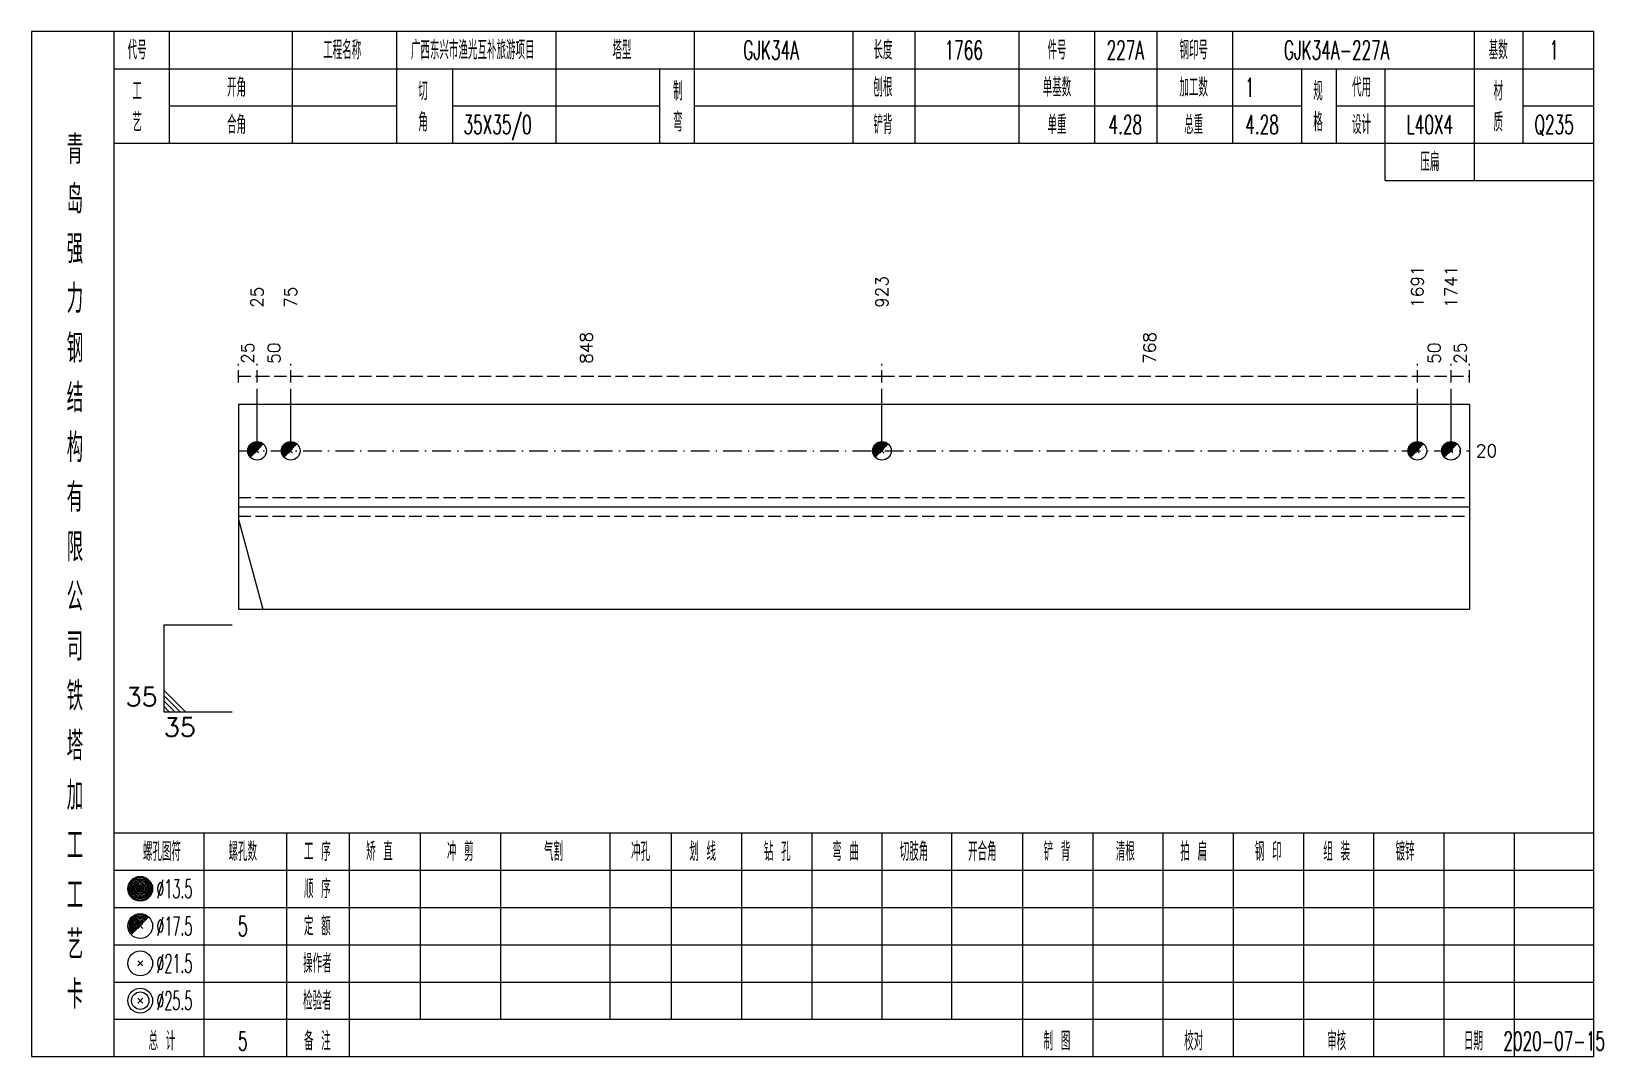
# Model space of a CAD drawing. Extents: x 0 to 2606, y -377 to 6479.
# Drawn here: x 1045.6 to 1298.5, y 5950 to 6115 of the extents above; entities that cross this region are included whole.
import ezdxf
from ezdxf.enums import TextEntityAlignment as Align

# ---------------------------------------------------------------- set-up
doc = ezdxf.new("R2010")
doc.units = 0
doc.header["$MEASUREMENT"] = 0
doc.linetypes.add('一点画线', pattern=[5.2, 3, -1, 0.2, -1])
doc.linetypes.add('虚线', pattern=[2.75, 2, -0.75])
doc.layers.get('0').update_dxf_attribs({"linetype": 'CONTINUOUS', "lineweight": 25})
doc.layers.add('1', color=7, linetype='CONTINUOUS', lineweight=25)
doc.layers.add('4', color=7, linetype='CONTINUOUS', lineweight=25)
doc.styles.get("Standard").update_dxf_attribs({"font": 'simplex.shx', "width": 0.7, "height": 3, "bigfont": 'gbhzfs.shx'})

msp = doc.modelspace()

# ---------------------------------------------------------------- texts
at = {"color": 7, "linetype": 'Continuous', "lineweight": 13}
for s, p in [('1691', (1268.59, 6070.5)), ('1741', (1274, 6070.5)), ('25', (1081.9, 6070.5)), ('75', (1087.31, 6070.5)), ('923', (1182.44, 6070.5))]:
    msp.add_text(s, height=2, rotation=90, dxfattribs=at).set_placement(p, align=Align.MIDDLE_LEFT)
at = {"color": 8, "linetype": 'Continuous', "lineweight": 9}
for s, p in [('848', (1134.88, 6061.5)), ('768', (1225.51, 6061.5)), ('25', (1080.4, 6061.5)), ('50', (1084.61, 6061.5)), ('50', (1271.29, 6061.5)), ('25', (1275.5, 6061.5))]:
    msp.add_text(s, height=2, rotation=90, dxfattribs=at).set_placement(p, align=Align.MIDDLE_LEFT)
at = {"color": 7, "linetype": 'Continuous', "lineweight": 13}
msp.add_text('20', height=2, dxfattribs=at).set_placement((1278, 6047.5), align=Align.MIDDLE_LEFT)
msp.add_text('35', height=3, dxfattribs=at).set_placement((1065.9, 6005.5), align=Align.BOTTOM_RIGHT)
msp.add_text('35', height=3, dxfattribs=at).set_placement((1066.9, 6004.5), align=Align.TOP_LEFT)
at = {"layer": '4', "color": 1, "linetype": 'Continuous', "lineweight": 13}
for s, height, width, p in [('代号', 3, 0.6, (1062.6, 6112)), ('工程名称', 3, 0.6, (1095.6, 6112)), ('广西东兴市渔光互补旅游项目', 3, 0.6, (1116.6, 6112)), ('塔型', 3, 0.6, (1140.6, 6112)), ('长度', 3, 0.6, (1182.6, 6112)), ('件号', 3, 0.6, (1210.6, 6112)), ('钢印号', 3, 0.6, (1232.6, 6112)), ('基数', 3, 0.6, (1281.6, 6112)), ('GJK34A', 3, 0.6, (1164.6, 6112)), ('1766', 3, 0.6, (1195.6, 6112)), ('227A', 3, 0.6, (1221.6, 6112)), ('GJK34A-227A', 3, 0.6, (1255.6, 6112)), ('1', 3, 0.6, (1290.6, 6112)), ('工', 3, 0.6, (1062.6, 6105.4)), ('开角', 3, 0.6, (1078.6, 6106)), ('切', 3, 0.6, (1108.6, 6105.4)), ('制', 3, 0.6, (1149.6, 6105.4)), ('刨根', 3, 0.6, (1182.6, 6106)), ('单基数', 3, 0.6, (1210.6, 6106)), ('加工数', 3, 0.6, (1232.6, 6106)), ('1', 3, 0.6, (1241.6, 6106)), ('规', 3, 0.6, (1252.6, 6105.4)), ('代用', 3, 0.6, (1259.6, 6106)), ('材', 3, 0.6, (1281.6, 6105.4)), ('艺', 3, 0.6, (1062.6, 6100.4)), ('合角', 3, 0.6, (1078.6, 6100)), ('角', 3, 0.6, (1108.6, 6100.4)), ('35X35/0', 3, 0.6, (1120.6, 6100)), ('弯', 3, 0.6, (1149.6, 6100.4)), ('铲背', 3, 0.6, (1182.6, 6100)), ('单重', 3, 0.6, (1210.6, 6100)), ('4.28', 3, 0.6, (1221.6, 6100)), ('总重', 3, 0.6, (1232.6, 6100)), ('4.28', 3, 0.6, (1243.6, 6100)), ('格', 3, 0.6, (1252.6, 6100.4)), ('设计', 3, 0.6, (1259.6, 6100)), ('L40X4', 3, 0.6, (1270.6, 6100)), ('质', 3, 0.6, (1281.6, 6100.4)), ('Q235', 3, 0.6, (1290.6, 6100)), ('青', 4.6, 0.8, (1052.6, 6096)), ('压扁', 3, 0.6, (1270.6, 6094)), ('岛', 4.6, 0.8, (1052.6, 6088)), ('强', 4.6, 0.8, (1052.6, 6080)), ('力', 4.6, 0.8, (1052.6, 6072)), ('钢', 4.6, 0.8, (1052.6, 6064)), ('结', 4.6, 0.8, (1052.6, 6056)), ('构', 4.6, 0.8, (1052.6, 6048)), ('有', 4.6, 0.8, (1052.6, 6040)), ('限', 4.6, 0.8, (1052.6, 6032)), ('公', 4.6, 0.8, (1052.6, 6024)), ('司', 4.6, 0.8, (1052.6, 6016)), ('铁', 4.6, 0.8, (1052.6, 6008)), ('塔', 4.6, 0.8, (1052.6, 6000)), ('加', 4.6, 0.8, (1052.6, 5992)), ('工', 4.6, 0.8, (1052.6, 5984)), ('螺孔图符', 3, 0.6, (1066.6, 5983)), ('螺孔数', 3, 0.6, (1079.6, 5983)), ('工 序', 3, 0.6, (1091.6, 5983)), ('矫 直', 3, 0.6, (1101.6, 5983)), ('冲 剪', 3, 0.6, (1114.6, 5983)), ('气割', 3, 0.6, (1129.6, 5983)), ('冲孔', 3, 0.6, (1143.6, 5983)), ('划 线', 3, 0.6, (1153.6, 5983)), ('钻 孔', 3, 0.6, (1165.6, 5983)), ('弯 曲', 3, 0.6, (1176.6, 5983)), ('切肢角', 3, 0.6, (1187.6, 5983)), ('开合角', 3, 0.6, (1198.6, 5983)), ('铲 背', 3, 0.6, (1210.6, 5983)), ('清根', 3, 0.6, (1221.6, 5983)), ('拍 扁', 3, 0.6, (1232.6, 5983)), ('钢 印', 3, 0.6, (1244.6, 5983)), ('组 装', 3, 0.6, (1255.6, 5983)), ('镀锌', 3, 0.6, (1266.6, 5983)), ('工', 4.6, 0.8, (1052.6, 5976)), ('%%C13.5', 3, 0.5, (1068.6, 5977)), ('顺 序', 3, 0.6, (1091.6, 5977)), ('%%C17.5', 3, 0.5, (1068.6, 5971)), ('5', 3.2, 0.6, (1079.6, 5971)), ('定 额', 3, 0.6, (1091.6, 5971)), ('艺', 4.6, 0.8, (1052.6, 5968)), ('%%C21.5', 3, 0.5, (1068.6, 5965)), ('操作者', 3, 0.6, (1091.6, 5965)), ('卡', 4.6, 0.8, (1052.6, 5960)), ('%%C25.5', 3, 0.5, (1068.6, 5959)), ('检验者', 3, 0.6, (1091.6, 5959)), ('总 计', 3, 0.6, (1066.6, 5952.5)), ('5', 3, 0.6, (1079.6, 5952.5)), ('备 注', 3, 0.6, (1091.6, 5952.5)), ('制 图', 3, 0.6, (1210.6, 5952.5)), ('校对', 3, 0.6, (1232.6, 5952.5)), ('审核', 3, 0.6, (1255.6, 5952.5)), ('日期', 3, 0.6, (1277.6, 5952.5)), ('2020-07-15', 3, 0.6, (1290.6, 5952.5))]:
    msp.add_text(s, height=height, dxfattribs=dict(at, width=width)).set_placement(p, align=Align.MIDDLE_CENTER)

# ---------------------------------------------------------------- linework, layer by layer
at = {"color": 8, "linetype": '虚线', "lineweight": 9}
for p, q in [((1078.9, 6058.5), (1078.9, 6061.5)), ((1081.9, 6058.5), (1081.9, 6061.5)), ((1081.9, 6058.5), (1081.9, 6061.5)), ((1087.31, 6058.5), (1087.31, 6061.5)), ((1087.31, 6058.5), (1087.31, 6061.5)), ((1182.44, 6058.5), (1182.44, 6061.5)), ((1182.44, 6058.5), (1182.44, 6061.5)), ((1268.59, 6058.5), (1268.59, 6061.5)), ((1268.59, 6058.5), (1268.59, 6061.5)), ((1274, 6058.5), (1274, 6061.5)), ((1274, 6058.5), (1274, 6061.5)), ((1277, 6058.5), (1277, 6061.5)), ((1078.9, 6059.5), (1081.9, 6059.5)), ((1081.9, 6059.5), (1087.31, 6059.5)), ((1087.31, 6059.5), (1182.44, 6059.5)), ((1182.44, 6059.5), (1268.59, 6059.5)), ((1268.59, 6059.5), (1274, 6059.5)), ((1274, 6059.5), (1277, 6059.5))]:
    msp.add_line(p, q, dxfattribs=at)
at = {"color": 7, "linetype": 'Continuous', "lineweight": 13}
for p, q in [((1081.9, 6047.5), (1081.9, 6057.5)), ((1087.31, 6047.5), (1087.31, 6057.5)), ((1182.44, 6047.5), (1182.44, 6057.5)), ((1268.59, 6047.5), (1268.59, 6057.5)), ((1274, 6047.5), (1274, 6057.5)), ((1078.9, 6036.44), (1082.83, 6022)), ((1066.9, 6019.5), (1077.9, 6019.5)), ((1066.9, 6019.5), (1066.9, 6005.5)), ((1070.4, 6005.5), (1066.9, 6009)), ((1069.53, 6005.5), (1066.9, 6008.12)), ((1068.65, 6005.5), (1066.9, 6007.25)), ((1067.78, 6005.5), (1066.9, 6006.38)), ((1066.9, 6005.5), (1077.9, 6005.5))]:
    msp.add_line(p, q, dxfattribs=at)
at = {"color": 7, "linetype": 'Continuous', "lineweight": 18}
for p, q in [((1078.9, 6055), (1078.9, 6022)), ((1078.9, 6055), (1277, 6055)), ((1277, 6055), (1277, 6022)), ((1078.9, 6038.5), (1277, 6038.5))]:
    msp.add_line(p, q, dxfattribs=at)
at = {"color": 3, "linetype": '一点画线', "lineweight": 13}
msp.add_line((1078.9, 6047.5), (1277, 6047.5), dxfattribs=at)
at = {"color": 7, "linetype": 'Continuous', "lineweight": 0}
for p, q in [((1081.6, 6047.2), (1082.2, 6047.8)), ((1081.6, 6047.8), (1082.2, 6047.2)), ((1087.01, 6047.2), (1087.61, 6047.8)), ((1087.01, 6047.8), (1087.61, 6047.2)), ((1182.14, 6047.2), (1182.74, 6047.8)), ((1182.14, 6047.8), (1182.74, 6047.2)), ((1268.29, 6047.2), (1268.89, 6047.8)), ((1268.29, 6047.8), (1268.89, 6047.2)), ((1273.7, 6047.2), (1274.3, 6047.8)), ((1273.7, 6047.8), (1274.3, 6047.2))]:
    msp.add_line(p, q, dxfattribs=at)
at = {"color": 1, "linetype": '虚线', "lineweight": 18}
for p, q in [((1078.9, 6040), (1277, 6040)), ((1078.9, 6037), (1277, 6037))]:
    msp.add_line(p, q, dxfattribs=at)
at = {"color": 7, "linetype": 'Continuous', "lineweight": 13}
for centre in [(1081.9, 6047.5), (1087.31, 6047.5), (1182.44, 6047.5), (1268.59, 6047.5), (1274, 6047.5)]:
    msp.add_circle(centre, 1.5, dxfattribs=at)
for centre, radius in [((1081.9, 6047.5), 1.35), ((1081.9, 6047.5), 1.2), ((1081.9, 6047.5), 1.05), ((1081.9, 6047.5), 0.9), ((1081.9, 6047.5), 0.75), ((1081.9, 6047.5), 0.6), ((1081.9, 6047.5), 0.45), ((1087.31, 6047.5), 1.35), ((1087.31, 6047.5), 1.2), ((1087.31, 6047.5), 1.05), ((1087.31, 6047.5), 0.9), ((1087.31, 6047.5), 0.75), ((1087.31, 6047.5), 0.6), ((1087.31, 6047.5), 0.45), ((1182.44, 6047.5), 1.35), ((1182.44, 6047.5), 1.2), ((1182.44, 6047.5), 1.05), ((1182.44, 6047.5), 0.9), ((1182.44, 6047.5), 0.75), ((1182.44, 6047.5), 0.6), ((1182.44, 6047.5), 0.45), ((1268.59, 6047.5), 1.35), ((1268.59, 6047.5), 1.2), ((1268.59, 6047.5), 1.05), ((1268.59, 6047.5), 0.9), ((1268.59, 6047.5), 0.75), ((1268.59, 6047.5), 0.6), ((1268.59, 6047.5), 0.45), ((1274, 6047.5), 1.35), ((1274, 6047.5), 1.2), ((1274, 6047.5), 1.05), ((1274, 6047.5), 0.9), ((1274, 6047.5), 0.75), ((1274, 6047.5), 0.6), ((1274, 6047.5), 0.45), ((1081.9, 6047.5), 0.3), ((1081.9, 6047.5), 0.15), ((1087.31, 6047.5), 0.3), ((1087.31, 6047.5), 0.15), ((1182.44, 6047.5), 0.3), ((1182.44, 6047.5), 0.15), ((1268.59, 6047.5), 0.3), ((1268.59, 6047.5), 0.15), ((1274, 6047.5), 0.3), ((1274, 6047.5), 0.15)]:
    msp.add_arc(centre, radius, 45, 225, dxfattribs=at)
at = {"layer": '1', "color": 7, "linetype": 'Continuous', "lineweight": 18}
msp.add_line((1078.9, 6022), (1277, 6022), dxfattribs=at)
at = {"layer": '4', "color": 1, "linetype": 'Continuous', "lineweight": 18}
for p, q in [((1058.9, 5950), (1058.9, 6115)), ((1067.8, 6097), (1067.8, 6115)), ((1087.6, 6097), (1087.6, 6115)), ((1104.4, 6097), (1104.4, 6115)), ((1130, 6097), (1130, 6115)), ((1152.3, 6097), (1152.3, 6115)), ((1177.8, 6097), (1177.8, 6115)), ((1187.8, 6097), (1187.8, 6115)), ((1204.5, 6097), (1204.5, 6115)), ((1216.7, 6097), (1216.7, 6115)), ((1226.7, 6097), (1226.7, 6115)), ((1238.9, 6097), (1238.9, 6115)), ((1277.8, 6091), (1277.8, 6115)), ((1285.6, 6097), (1285.6, 6115)), ((1058.9, 6109), (1297, 6109)), ((1113.4, 6097), (1113.4, 6109)), ((1146.7, 6097), (1146.7, 6109)), ((1250, 6097), (1250, 6109)), ((1255.6, 6097), (1255.6, 6109)), ((1263.4, 6091), (1263.4, 6109)), ((1067.8, 6103), (1104.4, 6103)), ((1113.4, 6103), (1146.7, 6103)), ((1152.3, 6103), (1250, 6103)), ((1255.6, 6103), (1277.8, 6103)), ((1285.6, 6103), (1297, 6103)), ((1058.9, 6097), (1297, 6097)), ((1263.4, 6091), (1297, 6091)), ((1058.9, 5986), (1297, 5986)), ((1073.4, 5950), (1073.4, 5986)), ((1086.7, 5950), (1086.7, 5986)), ((1096.8, 5950), (1096.8, 5986)), ((1108.2, 5956), (1108.2, 5986)), ((1121.1, 5956), (1121.1, 5986)), ((1138.7, 5956), (1138.7, 5986)), ((1148.6, 5956), (1148.6, 5986)), ((1159.9, 5956), (1159.9, 5986)), ((1171.2, 5956), (1171.2, 5986)), ((1182.5, 5956), (1182.5, 5986)), ((1193.7, 5956), (1193.7, 5986)), ((1205.1, 5956), (1205.1, 5986)), ((1216.4, 5956), (1216.4, 5986)), ((1227.7, 5956), (1227.7, 5986)), ((1239, 5956), (1239, 5986)), ((1250.3, 5956), (1250.3, 5986)), ((1261.6, 5956), (1261.6, 5986)), ((1272.9, 5956), (1272.9, 5986)), ((1284.2, 5956), (1284.2, 5986)), ((1058.9, 5980), (1297, 5980)), ((1058.9, 5974), (1297, 5974)), ((1058.9, 5968), (1297, 5968)), ((1058.9, 5962), (1297, 5962)), ((1058.9, 5956), (1297, 5956)), ((1205.1, 5950), (1205.1, 5956)), ((1216.4, 5950), (1216.4, 5956)), ((1227.7, 5950), (1227.7, 5956)), ((1239, 5950), (1239, 5956)), ((1250.3, 5950), (1250.3, 5956)), ((1261.6, 5950), (1261.6, 5956)), ((1272.9, 5950), (1272.9, 5956)), ((1284.2, 5950), (1284.2, 5956))]:
    msp.add_line(p, q, dxfattribs=at)
at = {"layer": '4', "color": 7, "linetype": 'Continuous', "lineweight": 13}
for p, q in [((1062.9, 5976.8), (1063.3, 5977.2)), ((1063.3, 5976.8), (1062.9, 5977.2)), ((1062.7, 5964.6), (1063.5, 5965.4)), ((1063.5, 5964.6), (1062.7, 5965.4)), ((1062.7, 5958.6), (1063.5, 5959.4)), ((1063.5, 5958.6), (1062.7, 5959.4))]:
    msp.add_line(p, q, dxfattribs=at)
at = {"layer": '4', "color": 7, "linetype": 'Continuous', "lineweight": 0}
for p, q in [((1062.7, 5970.6), (1063.5, 5971.4)), ((1062.7, 5971.4), (1063.5, 5970.6))]:
    msp.add_line(p, q, dxfattribs=at)
at = {"layer": '4', "color": 1, "linetype": 'Continuous', "lineweight": 18}
msp.add_lwpolyline([(1045.6, 6115), (1045.6, 5950), (1297, 5950), (1297, 6115)], close=True, dxfattribs=at)
at = {"layer": '4', "color": 7, "linetype": 'Continuous', "lineweight": 13}
for centre, radius in [((1063.1, 5977), 2), ((1063.1, 5977), 1.8), ((1063.1, 5977), 1.6), ((1063.1, 5977), 1.4), ((1063.1, 5977), 1.2), ((1063.1, 5977), 1), ((1063.1, 5977), 0.8), ((1063.1, 5977), 0.6), ((1063.1, 5977), 0.4), ((1063.1, 5977), 0.2), ((1063.1, 5971), 2), ((1063.1, 5965), 2), ((1063.1, 5959), 2), ((1063.1, 5959), 1.4)]:
    msp.add_circle(centre, radius, dxfattribs=at)
for radius in [1.8, 1.6, 1.4, 1.2, 1, 0.8, 0.6, 0.4, 0.2]:
    msp.add_arc((1063.1, 5971), radius, 45, 225, dxfattribs=at)

msp.set_redraw_order([(e.dxf.handle, doc.entitydb.next_handle()) for e in msp.query("TEXT MTEXT ATTDEF DIMENSION ARC_DIMENSION")])  # texts and dimensions are drawn at this point

doc.saveas('drawing.dxf')
